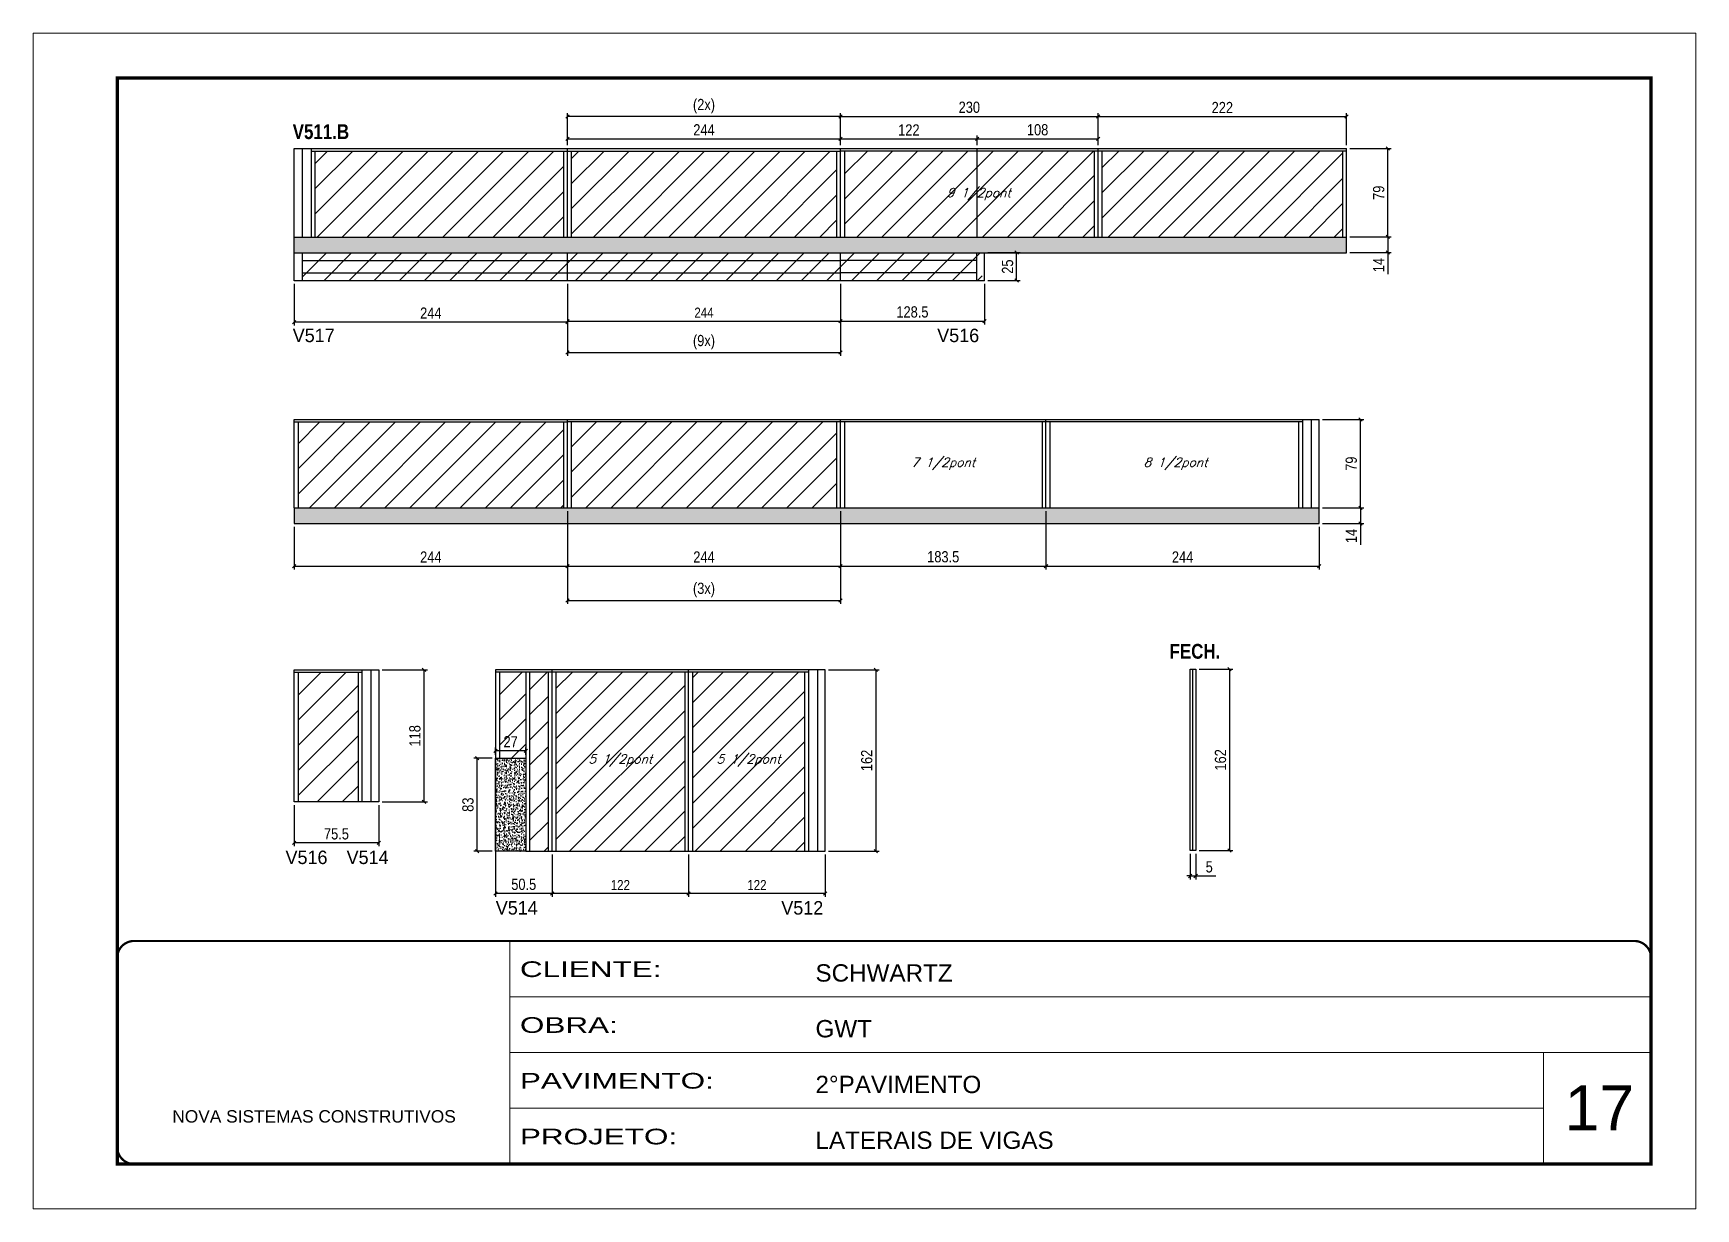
# Model space of a CAD drawing. Extents: x 13154 to 22413, y 1253 to 30260.
# Drawn here: x 13154 to 14639, y 24225 to 25275 of the extents above; entities that cross this region are included whole.
import ezdxf

# ---------------------------------------------------------------- set-up
doc = ezdxf.new("R2010")
doc.units = 0
doc.linetypes.add('CONTINUO', pattern=[0])
doc.linetypes.add('DASHED', pattern=[0.75, 0.5, -0.25])
for name, color, linetype in [('5', 5, 'Continuous'), ('COTA', 241, 'Continuous'), ('NOMENCLATURA', 7, 'Continuous'), ('Painéis', 200, 'Continuous'), ('SARR_2.2x7', 40, 'Continuous'), ('SARR_3.5x7', 81, 'Continuous'), ('SARR_EDITAR', 141, 'Continuous'), ('texto', 7, 'Continuous')]:
    doc.layers.add(name, color=color, linetype=linetype)
for name, color, linetype, lineweight in [('CARIMBO', 255, 'Continuous', 9), ('Folhas', 255, 'Continuous', 9), ('Hachura', 251, 'Continuous', 9), ('SARRAFO DE PRESSAO', 251, 'DASHED', 9)]:
    doc.layers.add(name, color=color, linetype=linetype, lineweight=lineweight)
doc.styles.add('ARIAL', font='arial.ttf')
doc.styles.add('COTA TECNICA', font='techl___.ttf', dxfattribs={"height": 10})
doc.styles.add('COTA TECNICA-50', font='techl___.ttf', dxfattribs={"height": 9})
doc.styles.add('Romans', font='romans.shx')
doc.styles.add('ROMAS860', font='ROMAS860.SHX')
doc.styles.add('TECNICA', font='techb___.ttf', dxfattribs={"height": 10})
doc.styles.add('Tecnologia', font='')
doc.styles.get('Tecnologia').set_extended_font_data('Forgotten Futurist')
doc.dimstyles.new('COTA PAINEL-50', dxfattribs={"dimtxt": 9, "dimasz": 3, "dimexe": 3, "dimexo": 3, "dimgap": 3, "dimtad": 1, "dimdec": 1, "dimzin": 12, "dimdsep": 46, "dimtxsty": 'COTA TECNICA-50', "dimblk1": 'OBLIQUE', "dimblk2": 'OBLIQUE', "dimsah": 1, "dimcen": 0.9, "dimclrd": 4, "dimclre": 4, "dimclrt": 240, "dimadec": 1, "dimazin": 3, "dimtfac": 1, "dimtdec": 1, "dimtmove": 0, "dimatfit": 3, "dimfxl": 1, "dimtolj": 1, "dimtzin": 12, "dimarcsym": 0})
doc.dimstyles.new('PAINEL', dxfattribs={"dimtxt": 10, "dimasz": 3, "dimexe": 3, "dimexo": 3, "dimgap": 3, "dimtad": 1, "dimdec": 1, "dimzin": 12, "dimdsep": 46, "dimtxsty": 'COTA TECNICA', "dimblk1": 'OBLIQUE', "dimblk2": 'OBLIQUE', "dimsah": 1, "dimcen": 0.9, "dimclrd": 4, "dimclre": 4, "dimclrt": 240, "dimadec": 1, "dimazin": 3, "dimtfac": 1, "dimtdec": 1, "dimtmove": 0, "dimatfit": 3, "dimfxl": 1, "dimtolj": 1, "dimtzin": 12, "dimarcsym": 0})
pattern_1 = [(45, (-3344.097, -3445.725), (-11.22532, 11.22532), [])]

msp = doc.modelspace()

# ---------------------------------------------------------------- texts
at = {"layer": '5', "linetype": 'Continuous', "style": 'ROMAS860'}
for s, p in [('V517', (13386.16, 24998.97)), ('V516', (13961.84, 24998.97)), ('V516', (13379.72, 24532.76)), ('V514', (13434.3, 24532.76)), ('V514', (13567.51, 24487.65)), ('V512', (13822.57, 24487.65))]:
    msp.add_text(s, height=12, rotation=359.99996, dxfattribs=at).set_placement(p)
at = {"layer": 'CARIMBO', "style": 'ARIAL'}
msp.add_text('17', height=40, dxfattribs=at).set_placement((14522.24, 24295.02))
at = {"layer": 'NOMENCLATURA', "style": 'TECNICA'}
for s, p in [('V511.B', (13386.12, 25180.37)), ('FECH.', (14169.37, 24716.21))]:
    msp.add_text(s, height=13.2, dxfattribs=at).set_placement(p)
at = {"layer": 'texto', "color": 2, "char_height": 8, "attachment_point": 5, "style": 'Romans'}
for s, insert in [('{\\Q19;\\C256;9 1/2pont}', (13998.99, 25131.25)), ('{\\Q19;\\C256;7 1/2pont}', (13967.24, 24890.38)), ('{\\Q19;\\C256;8 1/2pont}', (14174.74, 24890.38)), ('{\\Q19;\\C256;5 1/2pont}', (13678.79, 24625.33)), ('{\\Q19;\\C256;5 1/2pont}', (13793.29, 24625.33))]:
    msp.add_mtext(s, dxfattribs=dict(at, insert=insert))

# ---------------------------------------------------------------- blocks, each defined once
blk = doc.blocks.new('9999999999')
at = {"color": 30, "linetype": 'CONTINUO'}
for p, q in [((98564.6, 34230.2), (98564.6, 34429.4)), ((98564.6, 34379.6), (99584, 34379.6)), ((98564.6, 34329.8), (99488, 34329.8)), ((99584, 34329.8), (99488, 34329.8)), ((99488, 34329.8), (99488, 34230.2)), ((98564.6, 34280), (99488, 34280))]:
    blk.add_line(p, q, dxfattribs=at)
at = {"color": 30, "linetype": 'CONTINUO', "const_width": 2}
blk.add_lwpolyline([(99584, 34230.2), (99584, 34414.4, 0.414214), (99569, 34429.4), (98229, 34429.4, 0.414214), (98214, 34414.4), (98214, 34245.2, 0.414214), (98229, 34230.2), (99584, 34230.2)], format="xyb", dxfattribs=at)
at = {"layer": 'Folhas'}
blk.add_lwpolyline([(98139, 34190.2), (99624, 34190.2), (99624, 35240.2), (98139, 35240.2)], close=True, dxfattribs=at)
at = {"layer": 'Folhas', "color": 30, "const_width": 3}
blk.add_lwpolyline([(98214, 34230.2), (99584, 34230.2), (99584, 35200.2), (98214, 35200.2)], close=True, dxfattribs=at)
at = {"color": 7, "linetype": 'Continuous', "ltscale": 5, "style": 'ARIAL'}
for s, height, p in [('SCHWARTZ', 15.48, (98837.7, 34393.1)), ('GWT', 15.48, (98837.7, 34343.3)), ('2°PAVIMENTO', 15.483, (98837.7, 34293.5)), ('NOVA SISTEMAS CONSTRUTIVOS', 11.059, (98263.2, 34267.2)), ('LATERAIS DE VIGAS', 15.483, (98837.7, 34243.7))]:
    blk.add_text(s, height=height, dxfattribs=at).set_placement(p)
at = {"layer": 'Folhas', "color": 7, "style": 'Tecnologia', "width": 1.5}
for s, p in [('CLIENTE:', (98573.7, 34397.2)), ('OBRA:', (98573.7, 34347.3)), ('PAVIMENTO:', (98573.7, 34297.5)), ('PROJETO:', (98573.7, 34247.7))]:
    blk.add_text(s, height=14, dxfattribs=at).set_placement(p)
blk = doc.blocks.new('_Oblique')
at = {"color": 0, "linetype": 'ByBlock', "lineweight": -2}
blk.add_line((-0.5, -0.5), (0.5, 0.5), dxfattribs=at)
blk = doc.blocks.new('*D352')
at = {"layer": 'COTA', "color": 4, "linetype": 'ByBlock', "lineweight": -2, "transparency": 16777216}
for p, q in [((13631.5, 25050.9), (13631.5, 25014.8)), ((13875.5, 25050.9), (13875.5, 25014.8)), ((13631.5, 25017.8), (13875.5, 25017.8))]:
    blk.add_line(p, q, dxfattribs=at)
at = {"layer": 'Defpoints', "color": 0, "linetype": 'ByBlock', "transparency": 16777216}
for p in [(13631.5, 25053.9), (13875.5, 25053.9), (13875.5, 25017.8)]:
    blk.add_point(p, dxfattribs=at)
at = {"layer": 'COTA', "color": 4, "linetype": 'ByBlock', "lineweight": -2, "transparency": 16777216, "xscale": 3, "yscale": 3, "zscale": 3, "rotation": 180}
blk.add_blockref('_Oblique', (13631.5, 25017.8), dxfattribs=at)
at = {"layer": 'COTA', "color": 4, "linetype": 'ByBlock', "lineweight": -2, "transparency": 16777216, "xscale": 3, "yscale": 3, "zscale": 3}
blk.add_blockref('_Oblique', (13875.5, 25017.8), dxfattribs=at)
at = {"layer": 'COTA', "color": 240, "linetype": 'ByBlock', "transparency": 16777216, "insert": (13753.5, 25025.3), "char_height": 9, "attachment_point": 5, "style": 'COTA TECNICA-50'}
blk.add_mtext('\\A1;244', dxfattribs=at)
blk = doc.blocks.new('*D353')
at = {"layer": 'COTA', "color": 4, "linetype": 'ByBlock', "lineweight": -2, "transparency": 16777216}
for p, q in [((13387.5, 25050.9), (13387.5, 25013.9)), ((13631.5, 25050.9), (13631.5, 25013.9)), ((13631.5, 25016.9), (13387.5, 25016.9))]:
    blk.add_line(p, q, dxfattribs=at)
at = {"layer": 'Defpoints', "color": 0, "linetype": 'ByBlock', "transparency": 16777216}
for p in [(13387.5, 25053.9), (13631.5, 25053.9), (13387.5, 25016.9)]:
    blk.add_point(p, dxfattribs=at)
at = {"layer": 'COTA', "color": 4, "linetype": 'ByBlock', "lineweight": -2, "transparency": 16777216, "xscale": 3, "yscale": 3, "zscale": 3, "rotation": 180}
blk.add_blockref('_Oblique', (13387.5, 25016.9), dxfattribs=at)
at = {"layer": 'COTA', "color": 4, "linetype": 'ByBlock', "lineweight": -2, "transparency": 16777216, "xscale": 3, "yscale": 3, "zscale": 3}
blk.add_blockref('_Oblique', (13631.5, 25016.9), dxfattribs=at)
at = {"layer": 'COTA', "color": 240, "linetype": 'ByBlock', "transparency": 16777216, "insert": (13509.5, 25024.9), "char_height": 10, "attachment_point": 5, "style": 'COTA TECNICA'}
blk.add_mtext('\\A1;244', dxfattribs=at)
blk = doc.blocks.new('*D354')
at = {"layer": 'COTA', "color": 4, "linetype": 'ByBlock', "lineweight": -2, "transparency": 16777216}
for p, q in [((13875.5, 25050.9), (13875.5, 25014.8)), ((14004, 25050.9), (14004, 25014.8)), ((13875.5, 25017.8), (14004, 25017.8))]:
    blk.add_line(p, q, dxfattribs=at)
at = {"layer": 'Defpoints', "color": 0, "linetype": 'ByBlock', "transparency": 16777216}
for p in [(13875.5, 25053.9), (14004, 25053.9), (14004, 25017.8)]:
    blk.add_point(p, dxfattribs=at)
at = {"layer": 'COTA', "color": 4, "linetype": 'ByBlock', "lineweight": -2, "transparency": 16777216, "xscale": 3, "yscale": 3, "zscale": 3, "rotation": 180}
blk.add_blockref('_Oblique', (13875.5, 25017.8), dxfattribs=at)
at = {"layer": 'COTA', "color": 4, "linetype": 'ByBlock', "lineweight": -2, "transparency": 16777216, "xscale": 3, "yscale": 3, "zscale": 3}
blk.add_blockref('_Oblique', (14004, 25017.8), dxfattribs=at)
at = {"layer": 'COTA', "color": 240, "linetype": 'ByBlock', "transparency": 16777216, "insert": (13939.7, 25025.9), "char_height": 10, "attachment_point": 5, "style": 'COTA TECNICA'}
blk.add_mtext('\\A1;128.5', dxfattribs=at)
blk = doc.blocks.new('*D358')
at = {"layer": 'COTA', "color": 4, "lineweight": -2, "transparency": 16777216}
for p, q in [((13631.5, 25050.9), (13631.5, 24986.7)), ((13875.5, 25050.9), (13875.5, 24986.7)), ((13631.5, 24989.7), (13875.5, 24989.7))]:
    blk.add_line(p, q, dxfattribs=at)
at = {"layer": 'Defpoints', "color": 0, "transparency": 16777216}
for p in [(13631.5, 25053.9), (13875.5, 25053.9), (13875.5, 24989.7)]:
    blk.add_point(p, dxfattribs=at)
at = {"layer": 'COTA', "color": 4, "lineweight": -2, "transparency": 16777216, "xscale": 3, "yscale": 3, "zscale": 3, "rotation": 180}
blk.add_blockref('_Oblique', (13631.5, 24989.7), dxfattribs=at)
at = {"layer": 'COTA', "color": 4, "lineweight": -2, "transparency": 16777216, "xscale": 3, "yscale": 3, "zscale": 3}
blk.add_blockref('_Oblique', (13875.5, 24989.7), dxfattribs=at)
at = {"layer": 'COTA', "color": 240, "transparency": 16777216, "insert": (13753.5, 24998.9), "char_height": 10, "attachment_point": 5, "style": 'COTA TECNICA'}
blk.add_mtext('\\A1;(9x)', dxfattribs=at)
blk = doc.blocks.new('*D359')
at = {"layer": 'COTA', "color": 4, "lineweight": -2, "transparency": 16777216}
for p, q in [((13875.5, 25174.9), (13875.5, 25203.5)), ((13875.5, 25200.5), (14105.5, 25200.5)), ((14105.5, 25174.9), (14105.5, 25203.5))]:
    blk.add_line(p, q, dxfattribs=at)
at = {"layer": 'Defpoints', "color": 0, "transparency": 16777216}
for p in [(14105.5, 25200.5), (13875.5, 25171.9), (14105.5, 25171.9)]:
    blk.add_point(p, dxfattribs=at)
at = {"layer": 'COTA', "color": 4, "lineweight": -2, "transparency": 16777216, "xscale": 3, "yscale": 3, "zscale": 3, "rotation": 180}
blk.add_blockref('_Oblique', (13875.5, 25200.5), dxfattribs=at)
at = {"layer": 'COTA', "color": 4, "lineweight": -2, "transparency": 16777216, "xscale": 3, "yscale": 3, "zscale": 3}
blk.add_blockref('_Oblique', (14105.5, 25200.5), dxfattribs=at)
at = {"layer": 'COTA', "color": 240, "transparency": 16777216, "insert": (13990.5, 25208.7), "char_height": 10, "attachment_point": 5, "style": 'COTA TECNICA'}
blk.add_mtext('\\A1;230', dxfattribs=at)
blk = doc.blocks.new('*D360')
at = {"layer": 'COTA', "color": 4, "lineweight": -2, "transparency": 16777216}
for p, q in [((14105.5, 25174.9), (14105.5, 25203.5)), ((14105.5, 25200.5), (14327.5, 25200.5)), ((14327.5, 25174.9), (14327.5, 25203.5))]:
    blk.add_line(p, q, dxfattribs=at)
at = {"layer": 'Defpoints', "color": 0, "transparency": 16777216}
for p in [(14327.5, 25200.5), (14105.5, 25171.9), (14327.5, 25171.9)]:
    blk.add_point(p, dxfattribs=at)
at = {"layer": 'COTA', "color": 4, "lineweight": -2, "transparency": 16777216, "xscale": 3, "yscale": 3, "zscale": 3, "rotation": 180}
blk.add_blockref('_Oblique', (14105.5, 25200.5), dxfattribs=at)
at = {"layer": 'COTA', "color": 4, "lineweight": -2, "transparency": 16777216, "xscale": 3, "yscale": 3, "zscale": 3}
blk.add_blockref('_Oblique', (14327.5, 25200.5), dxfattribs=at)
at = {"layer": 'COTA', "color": 240, "transparency": 16777216, "insert": (14216.5, 25208.5), "char_height": 10, "attachment_point": 5, "style": 'COTA TECNICA'}
blk.add_mtext('\\A1;222', dxfattribs=at)
blk = doc.blocks.new('*D361')
at = {"layer": 'COTA', "color": 4, "lineweight": -2, "transparency": 16777216}
for p, q in [((13875.5, 25174.9), (13875.5, 25183.5)), ((13875.5, 25180.5), (13997.5, 25180.5)), ((13997.5, 25174.9), (13997.5, 25183.5))]:
    blk.add_line(p, q, dxfattribs=at)
at = {"layer": 'Defpoints', "color": 0, "transparency": 16777216}
for p in [(13875.5, 25171.9), (13997.5, 25180.5), (13997.5, 25171.9)]:
    blk.add_point(p, dxfattribs=at)
at = {"layer": 'COTA', "color": 4, "lineweight": -2, "transparency": 16777216, "xscale": 3, "yscale": 3, "zscale": 3, "rotation": 180}
blk.add_blockref('_Oblique', (13875.5, 25180.5), dxfattribs=at)
at = {"layer": 'COTA', "color": 4, "lineweight": -2, "transparency": 16777216, "xscale": 3, "yscale": 3, "zscale": 3}
blk.add_blockref('_Oblique', (13997.5, 25180.5), dxfattribs=at)
at = {"layer": 'COTA', "color": 240, "transparency": 16777216, "insert": (13936.5, 25188.5), "char_height": 10, "attachment_point": 5, "style": 'COTA TECNICA'}
blk.add_mtext('\\A1;122', dxfattribs=at)
blk = doc.blocks.new('*D362')
at = {"layer": 'COTA', "color": 4, "lineweight": -2, "transparency": 16777216}
for p, q in [((13997.5, 25174.9), (13997.5, 25183.5)), ((13997.5, 25180.5), (14105.5, 25180.5)), ((14105.5, 25174.9), (14105.5, 25183.5))]:
    blk.add_line(p, q, dxfattribs=at)
at = {"layer": 'Defpoints', "color": 0, "transparency": 16777216}
for p in [(13997.5, 25171.9), (14105.5, 25180.5), (14105.5, 25171.9)]:
    blk.add_point(p, dxfattribs=at)
at = {"layer": 'COTA', "color": 4, "lineweight": -2, "transparency": 16777216, "xscale": 3, "yscale": 3, "zscale": 3, "rotation": 180}
blk.add_blockref('_Oblique', (13997.5, 25180.5), dxfattribs=at)
at = {"layer": 'COTA', "color": 4, "lineweight": -2, "transparency": 16777216, "xscale": 3, "yscale": 3, "zscale": 3}
blk.add_blockref('_Oblique', (14105.5, 25180.5), dxfattribs=at)
at = {"layer": 'COTA', "color": 240, "transparency": 16777216, "insert": (14051.5, 25188.6), "char_height": 10, "attachment_point": 5, "style": 'COTA TECNICA'}
blk.add_mtext('\\A1;108', dxfattribs=at)
blk = doc.blocks.new('*D363')
at = {"layer": 'COTA', "color": 4, "lineweight": -2, "transparency": 16777216}
for p, q in [((14007, 25078.9), (14035.8, 25078.9)), ((14032.8, 25053.9), (14032.8, 25078.9)), ((14007, 25053.9), (14035.8, 25053.9))]:
    blk.add_line(p, q, dxfattribs=at)
at = {"layer": 'Defpoints', "color": 0, "transparency": 16777216}
for p in [(14004, 25078.9), (14032.8, 25078.9), (14004, 25053.9)]:
    blk.add_point(p, dxfattribs=at)
at = {"layer": 'COTA', "color": 4, "lineweight": -2, "transparency": 16777216, "xscale": 3, "yscale": 3, "zscale": 3}
for p, rotation in [((14032.8, 25078.9), 90), ((14032.8, 25053.9), 270)]:
    blk.add_blockref('_Oblique', p, dxfattribs=dict(at, rotation=rotation))
at = {"layer": 'COTA', "color": 240, "transparency": 16777216, "insert": (14024.7, 25066.4), "char_height": 10, "attachment_point": 5, "rotation": 90, "style": 'COTA TECNICA'}
blk.add_mtext('\\A1;25', dxfattribs=at)
blk = doc.blocks.new('*D364')
at = {"layer": 'COTA', "color": 4, "lineweight": -2, "transparency": 16777216}
for p, q in [((14330.5, 25092.9), (14367.3, 25092.9)), ((14364.3, 25092.9), (14364.3, 25078.9)), ((14330.5, 25078.9), (14367.3, 25078.9)), ((14364.3, 25078.9), (14364.3, 25059.7))]:
    blk.add_line(p, q, dxfattribs=at)
at = {"layer": 'Defpoints', "color": 0, "transparency": 16777216}
for p in [(14327.5, 25092.9), (14327.5, 25078.9), (14364.3, 25078.9)]:
    blk.add_point(p, dxfattribs=at)
at = {"layer": 'COTA', "color": 4, "lineweight": -2, "transparency": 16777216, "xscale": 3, "yscale": 3, "zscale": 3}
for p, rotation in [((14364.3, 25092.9), 90), ((14364.3, 25078.9), 270)]:
    blk.add_blockref('_Oblique', p, dxfattribs=dict(at, rotation=rotation))
at = {"layer": 'COTA', "color": 240, "transparency": 16777216, "insert": (14356.2, 25067.8), "char_height": 10, "attachment_point": 5, "rotation": 90, "style": 'COTA TECNICA'}
blk.add_mtext('\\A1;14', dxfattribs=at)
blk = doc.blocks.new('*D365')
at = {"layer": 'COTA', "color": 4, "lineweight": -2, "transparency": 16777216}
for p, q in [((14330.5, 25171.9), (14367.3, 25171.9)), ((14364.3, 25092.9), (14364.3, 25171.9)), ((14330.5, 25092.9), (14367.3, 25092.9))]:
    blk.add_line(p, q, dxfattribs=at)
at = {"layer": 'Defpoints', "color": 0, "transparency": 16777216}
for p in [(14327.5, 25171.9), (14364.3, 25171.9), (14327.5, 25092.9)]:
    blk.add_point(p, dxfattribs=at)
at = {"layer": 'COTA', "color": 4, "lineweight": -2, "transparency": 16777216, "xscale": 3, "yscale": 3, "zscale": 3}
for p, rotation in [((14364.3, 25171.9), 90), ((14364.3, 25092.9), 270)]:
    blk.add_blockref('_Oblique', p, dxfattribs=dict(at, rotation=rotation))
at = {"layer": 'COTA', "color": 240, "transparency": 16777216, "insert": (14356.2, 25132.4), "char_height": 10, "attachment_point": 5, "rotation": 90, "style": 'COTA TECNICA'}
blk.add_mtext('\\A1;79', dxfattribs=at)
blk = doc.blocks.new('*D366')
at = {"layer": 'COTA', "color": 4, "lineweight": -2, "transparency": 16777216}
for p, q in [((13631.5, 25174.9), (13631.5, 25183.5)), ((13631.5, 25180.5), (13875.5, 25180.5)), ((13875.5, 25174.9), (13875.5, 25183.5))]:
    blk.add_line(p, q, dxfattribs=at)
at = {"layer": 'Defpoints', "color": 0, "transparency": 16777216}
for p in [(13631.5, 25171.9), (13875.5, 25180.5), (13875.5, 25171.9)]:
    blk.add_point(p, dxfattribs=at)
at = {"layer": 'COTA', "color": 4, "lineweight": -2, "transparency": 16777216, "xscale": 3, "yscale": 3, "zscale": 3, "rotation": 180}
blk.add_blockref('_Oblique', (13631.5, 25180.5), dxfattribs=at)
at = {"layer": 'COTA', "color": 4, "lineweight": -2, "transparency": 16777216, "xscale": 3, "yscale": 3, "zscale": 3}
blk.add_blockref('_Oblique', (13875.5, 25180.5), dxfattribs=at)
at = {"layer": 'COTA', "color": 240, "transparency": 16777216, "insert": (13753.5, 25188.6), "char_height": 10, "attachment_point": 5, "style": 'COTA TECNICA'}
blk.add_mtext('\\A1;244', dxfattribs=at)
blk = doc.blocks.new('*D367')
at = {"layer": 'COTA', "color": 4, "lineweight": -2, "transparency": 16777216}
for p, q in [((13631.5, 25174.9), (13631.5, 25203.5)), ((13875.5, 25200.5), (13631.5, 25200.5)), ((13875.5, 25174.9), (13875.5, 25203.5))]:
    blk.add_line(p, q, dxfattribs=at)
at = {"layer": 'Defpoints', "color": 0, "transparency": 16777216}
for p in [(13631.5, 25200.5), (13631.5, 25171.9), (13875.5, 25171.9)]:
    blk.add_point(p, dxfattribs=at)
at = {"layer": 'COTA', "color": 4, "lineweight": -2, "transparency": 16777216, "xscale": 3, "yscale": 3, "zscale": 3, "rotation": 180}
blk.add_blockref('_Oblique', (13631.5, 25200.5), dxfattribs=at)
at = {"layer": 'COTA', "color": 4, "lineweight": -2, "transparency": 16777216, "xscale": 3, "yscale": 3, "zscale": 3}
blk.add_blockref('_Oblique', (13875.5, 25200.5), dxfattribs=at)
at = {"layer": 'COTA', "color": 240, "transparency": 16777216, "insert": (13753.5, 25209.7), "char_height": 10, "attachment_point": 5, "style": 'COTA TECNICA'}
blk.add_mtext('\\A1;(2x)', dxfattribs=at)
blk = doc.blocks.new('*D368')
at = {"layer": 'COTA', "color": 4, "lineweight": -2, "transparency": 16777216}
for p, q in [((14306, 24929.9), (14342.8, 24929.9)), ((14339.8, 24850.9), (14339.8, 24929.9)), ((14306, 24850.9), (14342.8, 24850.9))]:
    blk.add_line(p, q, dxfattribs=at)
at = {"layer": 'Defpoints', "color": 0, "transparency": 16777216}
for p in [(14303, 24929.9), (14339.8, 24929.9), (14303, 24850.9)]:
    blk.add_point(p, dxfattribs=at)
at = {"layer": 'COTA', "color": 4, "lineweight": -2, "transparency": 16777216, "xscale": 3, "yscale": 3, "zscale": 3}
for p, rotation in [((14339.8, 24929.9), 90), ((14339.8, 24850.9), 270)]:
    blk.add_blockref('_Oblique', p, dxfattribs=dict(at, rotation=rotation))
at = {"layer": 'COTA', "color": 240, "transparency": 16777216, "insert": (14331.7, 24890.4), "char_height": 10, "attachment_point": 5, "rotation": 90, "style": 'COTA TECNICA'}
blk.add_mtext('\\A1;79', dxfattribs=at)
blk = doc.blocks.new('*D369')
at = {"layer": 'COTA', "color": 4, "lineweight": -2, "transparency": 16777216}
for p, q in [((14306, 24850.9), (14342.8, 24850.9)), ((14339.8, 24850.9), (14339.8, 24836.9)), ((14306, 24836.9), (14342.8, 24836.9)), ((14339.8, 24836.9), (14339.8, 24817.8))]:
    blk.add_line(p, q, dxfattribs=at)
at = {"layer": 'Defpoints', "color": 0, "transparency": 16777216}
for p in [(14303, 24850.9), (14303, 24836.9), (14339.8, 24836.9)]:
    blk.add_point(p, dxfattribs=at)
at = {"layer": 'COTA', "color": 4, "lineweight": -2, "transparency": 16777216, "xscale": 3, "yscale": 3, "zscale": 3}
for p, rotation in [((14339.8, 24850.9), 90), ((14339.8, 24836.9), 270)]:
    blk.add_blockref('_Oblique', p, dxfattribs=dict(at, rotation=rotation))
at = {"layer": 'COTA', "color": 240, "transparency": 16777216, "insert": (14331.7, 24825.8), "char_height": 10, "attachment_point": 5, "rotation": 90, "style": 'COTA TECNICA'}
blk.add_mtext('\\A1;14', dxfattribs=at)
blk = doc.blocks.new('*D355')
at = {"layer": 'COTA', "color": 4, "lineweight": -2, "transparency": 16777216}
for p, q in [((13631.5, 24847.9), (13631.5, 24795.9)), ((13387.5, 24833.9), (13387.5, 24795.9)), ((13387.5, 24798.9), (13631.5, 24798.9))]:
    blk.add_line(p, q, dxfattribs=at)
at = {"layer": 'Defpoints', "color": 0, "transparency": 16777216}
for p in [(13631.5, 24850.9), (13387.5, 24836.9), (13631.5, 24798.9)]:
    blk.add_point(p, dxfattribs=at)
at = {"layer": 'COTA', "color": 4, "lineweight": -2, "transparency": 16777216, "xscale": 3, "yscale": 3, "zscale": 3, "rotation": 180}
blk.add_blockref('_Oblique', (13387.5, 24798.9), dxfattribs=at)
at = {"layer": 'COTA', "color": 4, "lineweight": -2, "transparency": 16777216, "xscale": 3, "yscale": 3, "zscale": 3}
blk.add_blockref('_Oblique', (13631.5, 24798.9), dxfattribs=at)
at = {"layer": 'COTA', "color": 240, "transparency": 16777216, "insert": (13509.5, 24807), "char_height": 10, "attachment_point": 5, "style": 'COTA TECNICA'}
blk.add_mtext('\\A1;244', dxfattribs=at)
blk = doc.blocks.new('*D356')
at = {"layer": 'COTA', "color": 4, "lineweight": -2, "transparency": 16777216}
for p, q in [((13631.5, 24847.9), (13631.5, 24795.9)), ((13875.5, 24847.9), (13875.5, 24795.9)), ((13631.5, 24798.9), (13875.5, 24798.9))]:
    blk.add_line(p, q, dxfattribs=at)
at = {"layer": 'Defpoints', "color": 0, "transparency": 16777216}
for p in [(13631.5, 24850.9), (13875.5, 24850.9), (13875.5, 24798.9)]:
    blk.add_point(p, dxfattribs=at)
at = {"layer": 'COTA', "color": 4, "lineweight": -2, "transparency": 16777216, "xscale": 3, "yscale": 3, "zscale": 3, "rotation": 180}
blk.add_blockref('_Oblique', (13631.5, 24798.9), dxfattribs=at)
at = {"layer": 'COTA', "color": 4, "lineweight": -2, "transparency": 16777216, "xscale": 3, "yscale": 3, "zscale": 3}
blk.add_blockref('_Oblique', (13875.5, 24798.9), dxfattribs=at)
at = {"layer": 'COTA', "color": 240, "transparency": 16777216, "insert": (13753.5, 24807), "char_height": 10, "attachment_point": 5, "style": 'COTA TECNICA'}
blk.add_mtext('\\A1;244', dxfattribs=at)
blk = doc.blocks.new('*D357')
at = {"layer": 'COTA', "color": 4, "lineweight": -2, "transparency": 16777216}
for p, q in [((13875.5, 24847.9), (13875.5, 24795.9)), ((14059, 24847.9), (14059, 24795.9)), ((13875.5, 24798.9), (14059, 24798.9))]:
    blk.add_line(p, q, dxfattribs=at)
at = {"layer": 'Defpoints', "color": 0, "transparency": 16777216}
for p in [(13875.5, 24850.9), (14059, 24850.9), (14059, 24798.9)]:
    blk.add_point(p, dxfattribs=at)
at = {"layer": 'COTA', "color": 4, "lineweight": -2, "transparency": 16777216, "xscale": 3, "yscale": 3, "zscale": 3, "rotation": 180}
blk.add_blockref('_Oblique', (13875.5, 24798.9), dxfattribs=at)
at = {"layer": 'COTA', "color": 4, "lineweight": -2, "transparency": 16777216, "xscale": 3, "yscale": 3, "zscale": 3}
blk.add_blockref('_Oblique', (14059, 24798.9), dxfattribs=at)
at = {"layer": 'COTA', "color": 240, "transparency": 16777216, "insert": (13967.2, 24807.2), "char_height": 10, "attachment_point": 5, "style": 'COTA TECNICA'}
blk.add_mtext('\\A1;183.5', dxfattribs=at)
blk = doc.blocks.new('*D370')
at = {"layer": 'COTA', "color": 4, "lineweight": -2, "transparency": 16777216}
for p, q in [((13631.5, 24847.9), (13631.5, 24765.3)), ((13875.5, 24847.9), (13875.5, 24765.3)), ((13631.5, 24768.3), (13875.5, 24768.3))]:
    blk.add_line(p, q, dxfattribs=at)
at = {"layer": 'Defpoints', "color": 0, "transparency": 16777216}
for p in [(13631.5, 24850.9), (13875.5, 24850.9), (13875.5, 24768.3)]:
    blk.add_point(p, dxfattribs=at)
at = {"layer": 'COTA', "color": 4, "lineweight": -2, "transparency": 16777216, "xscale": 3, "yscale": 3, "zscale": 3, "rotation": 180}
blk.add_blockref('_Oblique', (13631.5, 24768.3), dxfattribs=at)
at = {"layer": 'COTA', "color": 4, "lineweight": -2, "transparency": 16777216, "xscale": 3, "yscale": 3, "zscale": 3}
blk.add_blockref('_Oblique', (13875.5, 24768.3), dxfattribs=at)
at = {"layer": 'COTA', "color": 240, "transparency": 16777216, "insert": (13753.5, 24777.6), "char_height": 10, "attachment_point": 5, "style": 'COTA TECNICA'}
blk.add_mtext('\\A1;(3x)', dxfattribs=at)
blk = doc.blocks.new('*D371')
at = {"layer": 'COTA', "color": 4, "lineweight": -2, "transparency": 16777216}
for p, q in [((14059, 24847.9), (14059, 24795.9)), ((14303, 24833.9), (14303, 24795.9)), ((14059, 24798.9), (14303, 24798.9))]:
    blk.add_line(p, q, dxfattribs=at)
at = {"layer": 'Defpoints', "color": 0, "transparency": 16777216}
for p in [(14059, 24850.9), (14303, 24836.9), (14303, 24798.9)]:
    blk.add_point(p, dxfattribs=at)
at = {"layer": 'COTA', "color": 4, "lineweight": -2, "transparency": 16777216, "xscale": 3, "yscale": 3, "zscale": 3, "rotation": 180}
blk.add_blockref('_Oblique', (14059, 24798.9), dxfattribs=at)
at = {"layer": 'COTA', "color": 4, "lineweight": -2, "transparency": 16777216, "xscale": 3, "yscale": 3, "zscale": 3}
blk.add_blockref('_Oblique', (14303, 24798.9), dxfattribs=at)
at = {"layer": 'COTA', "color": 240, "transparency": 16777216, "insert": (14181, 24807), "char_height": 10, "attachment_point": 5, "style": 'COTA TECNICA'}
blk.add_mtext('\\A1;244', dxfattribs=at)
blk = doc.blocks.new('*D373')
at = {"layer": 'COTA', "color": 4, "lineweight": -2, "transparency": 16777216}
for p, q in [((13387.5, 24585.3), (13387.5, 24548.6)), ((13463, 24585.3), (13463, 24548.6)), ((13463, 24551.6), (13387.5, 24551.6))]:
    blk.add_line(p, q, dxfattribs=at)
at = {"layer": 'Defpoints', "color": 0, "transparency": 16777216}
for p in [(13387.5, 24588.3), (13463, 24588.3), (13387.5, 24551.6)]:
    blk.add_point(p, dxfattribs=at)
at = {"layer": 'COTA', "color": 4, "lineweight": -2, "transparency": 16777216, "xscale": 3, "yscale": 3, "zscale": 3, "rotation": 180}
blk.add_blockref('_Oblique', (13387.5, 24551.6), dxfattribs=at)
at = {"layer": 'COTA', "color": 4, "lineweight": -2, "transparency": 16777216, "xscale": 3, "yscale": 3, "zscale": 3}
blk.add_blockref('_Oblique', (13463, 24551.6), dxfattribs=at)
at = {"layer": 'COTA', "color": 240, "transparency": 16777216, "insert": (13425.2, 24559.7), "char_height": 10, "attachment_point": 5, "style": 'COTA TECNICA'}
blk.add_mtext('\\A1;75.5', dxfattribs=at)
blk = doc.blocks.new('*D372')
at = {"layer": 'COTA', "color": 4, "lineweight": -2, "transparency": 16777216}
for p, q in [((13466, 24706.3), (13506.4, 24706.3)), ((13503.4, 24706.3), (13503.4, 24588.3)), ((13466, 24588.3), (13506.4, 24588.3))]:
    blk.add_line(p, q, dxfattribs=at)
at = {"layer": 'Defpoints', "color": 0, "transparency": 16777216}
for p in [(13463, 24706.3), (13463, 24588.3), (13503.4, 24588.3)]:
    blk.add_point(p, dxfattribs=at)
at = {"layer": 'COTA', "color": 4, "lineweight": -2, "transparency": 16777216, "xscale": 3, "yscale": 3, "zscale": 3}
for p, rotation in [((13503.4, 24706.3), 90), ((13503.4, 24588.3), 270)]:
    blk.add_blockref('_Oblique', p, dxfattribs=dict(at, rotation=rotation))
at = {"layer": 'COTA', "color": 240, "transparency": 16777216, "insert": (13495.3, 24647.3), "char_height": 10, "attachment_point": 5, "rotation": 90, "style": 'COTA TECNICA'}
blk.add_mtext('\\A1;118', dxfattribs=at)
blk = doc.blocks.new('*D374')
at = {"layer": 'COTA', "color": 4, "linetype": 'ByBlock', "lineweight": -2, "transparency": 16777216}
for p, q in [((13739.8, 24541.3), (13739.8, 24503.5)), ((13861.8, 24541.3), (13861.8, 24503.5)), ((13861.8, 24506.5), (13739.8, 24506.5))]:
    blk.add_line(p, q, dxfattribs=at)
at = {"layer": 'Defpoints', "color": 0, "linetype": 'ByBlock', "transparency": 16777216}
for p in [(13739.8, 24544.3), (13861.8, 24544.3), (13739.8, 24506.5)]:
    blk.add_point(p, dxfattribs=at)
at = {"layer": 'COTA', "color": 4, "linetype": 'ByBlock', "lineweight": -2, "transparency": 16777216, "xscale": 3, "yscale": 3, "zscale": 3, "rotation": 180}
blk.add_blockref('_Oblique', (13739.8, 24506.5), dxfattribs=at)
at = {"layer": 'COTA', "color": 4, "linetype": 'ByBlock', "lineweight": -2, "transparency": 16777216, "xscale": 3, "yscale": 3, "zscale": 3}
blk.add_blockref('_Oblique', (13861.8, 24506.5), dxfattribs=at)
at = {"layer": 'COTA', "color": 240, "linetype": 'ByBlock', "transparency": 16777216, "insert": (13800.8, 24514), "char_height": 9, "attachment_point": 5, "style": 'COTA TECNICA-50'}
blk.add_mtext('\\A1;122', dxfattribs=at)
blk = doc.blocks.new('*D375')
at = {"layer": 'COTA', "color": 4, "linetype": 'ByBlock', "lineweight": -2, "transparency": 16777216}
for p, q in [((13617.8, 24541.3), (13617.8, 24503.5)), ((13739.8, 24541.3), (13739.8, 24503.5)), ((13739.8, 24506.5), (13617.8, 24506.5))]:
    blk.add_line(p, q, dxfattribs=at)
at = {"layer": 'Defpoints', "color": 0, "linetype": 'ByBlock', "transparency": 16777216}
for p in [(13617.8, 24544.3), (13739.8, 24544.3), (13617.8, 24506.5)]:
    blk.add_point(p, dxfattribs=at)
at = {"layer": 'COTA', "color": 4, "linetype": 'ByBlock', "lineweight": -2, "transparency": 16777216, "xscale": 3, "yscale": 3, "zscale": 3, "rotation": 180}
blk.add_blockref('_Oblique', (13617.8, 24506.5), dxfattribs=at)
at = {"layer": 'COTA', "color": 4, "linetype": 'ByBlock', "lineweight": -2, "transparency": 16777216, "xscale": 3, "yscale": 3, "zscale": 3}
blk.add_blockref('_Oblique', (13739.8, 24506.5), dxfattribs=at)
at = {"layer": 'COTA', "color": 240, "linetype": 'ByBlock', "transparency": 16777216, "insert": (13678.8, 24514), "char_height": 9, "attachment_point": 5, "style": 'COTA TECNICA-50'}
blk.add_mtext('\\A1;122', dxfattribs=at)
blk = doc.blocks.new('*D376')
at = {"layer": 'COTA', "color": 4, "lineweight": -2, "transparency": 16777216}
for p, q in [((13567.3, 24624.3), (13567.3, 24503.5)), ((13617.8, 24541.3), (13617.8, 24503.5)), ((13617.8, 24506.5), (13567.3, 24506.5))]:
    blk.add_line(p, q, dxfattribs=at)
at = {"layer": 'Defpoints', "color": 0, "transparency": 16777216}
for p in [(13567.3, 24627.3), (13617.8, 24544.3), (13567.3, 24506.5)]:
    blk.add_point(p, dxfattribs=at)
at = {"layer": 'COTA', "color": 4, "lineweight": -2, "transparency": 16777216, "xscale": 3, "yscale": 3, "zscale": 3, "rotation": 180}
blk.add_blockref('_Oblique', (13567.3, 24506.5), dxfattribs=at)
at = {"layer": 'COTA', "color": 4, "lineweight": -2, "transparency": 16777216, "xscale": 3, "yscale": 3, "zscale": 3}
blk.add_blockref('_Oblique', (13617.8, 24506.5), dxfattribs=at)
at = {"layer": 'COTA', "color": 240, "transparency": 16777216, "insert": (13592.5, 24514.6), "char_height": 10, "attachment_point": 5, "style": 'COTA TECNICA'}
blk.add_mtext('\\A1;50.5', dxfattribs=at)
blk = doc.blocks.new('*D377')
at = {"layer": 'COTA', "color": 4, "lineweight": -2, "transparency": 16777216}
for p, q in [((13564.3, 24627.3), (13547.9, 24627.3)), ((13550.9, 24544.3), (13550.9, 24627.3)), ((13564.3, 24544.3), (13547.9, 24544.3))]:
    blk.add_line(p, q, dxfattribs=at)
at = {"layer": 'Defpoints', "color": 0, "transparency": 16777216}
for p in [(13550.9, 24627.3), (13567.3, 24627.3), (13567.3, 24544.3)]:
    blk.add_point(p, dxfattribs=at)
at = {"layer": 'COTA', "color": 4, "lineweight": -2, "transparency": 16777216, "xscale": 3, "yscale": 3, "zscale": 3}
for p, rotation in [((13550.9, 24627.3), 90), ((13550.9, 24544.3), 270)]:
    blk.add_blockref('_Oblique', p, dxfattribs=dict(at, rotation=rotation))
at = {"layer": 'COTA', "color": 240, "transparency": 16777216, "insert": (13542.7, 24585.8), "char_height": 10, "attachment_point": 5, "rotation": 90, "style": 'COTA TECNICA'}
blk.add_mtext('\\A1;83', dxfattribs=at)
blk = doc.blocks.new('*D378')
at = {"layer": 'COTA', "color": 4, "lineweight": -2, "transparency": 16777216}
for p, q in [((13864.8, 24706.3), (13910, 24706.3)), ((13907, 24706.3), (13907, 24544.3)), ((13864.8, 24544.3), (13910, 24544.3))]:
    blk.add_line(p, q, dxfattribs=at)
at = {"layer": 'Defpoints', "color": 0, "transparency": 16777216}
for p in [(13861.8, 24706.3), (13861.8, 24544.3), (13907, 24544.3)]:
    blk.add_point(p, dxfattribs=at)
at = {"layer": 'COTA', "color": 4, "lineweight": -2, "transparency": 16777216, "xscale": 3, "yscale": 3, "zscale": 3}
for p, rotation in [((13907, 24706.3), 90), ((13907, 24544.3), 270)]:
    blk.add_blockref('_Oblique', p, dxfattribs=dict(at, rotation=rotation))
at = {"layer": 'COTA', "color": 240, "transparency": 16777216, "insert": (13898.9, 24625.3), "char_height": 10, "attachment_point": 5, "rotation": 90, "style": 'COTA TECNICA'}
blk.add_mtext('\\A1;162', dxfattribs=at)
blk = doc.blocks.new('*D379')
at = {"layer": 'COTA', "color": 4, "lineweight": -2, "transparency": 16777216}
for p, q in [((13567.3, 24630.3), (13567.3, 24636.9)), ((13594.3, 24630.3), (13594.3, 24636.9)), ((13594.3, 24633.9), (13567.3, 24633.9))]:
    blk.add_line(p, q, dxfattribs=at)
at = {"layer": 'Defpoints', "color": 0, "transparency": 16777216}
for p in [(13567.3, 24633.9), (13567.3, 24627.3), (13594.3, 24627.3)]:
    blk.add_point(p, dxfattribs=at)
at = {"layer": 'COTA', "color": 4, "lineweight": -2, "transparency": 16777216, "xscale": 3, "yscale": 3, "zscale": 3, "rotation": 180}
blk.add_blockref('_Oblique', (13567.3, 24633.9), dxfattribs=at)
at = {"layer": 'COTA', "color": 4, "lineweight": -2, "transparency": 16777216, "xscale": 3, "yscale": 3, "zscale": 3}
blk.add_blockref('_Oblique', (13594.3, 24633.9), dxfattribs=at)
at = {"layer": 'COTA', "color": 240, "transparency": 16777216, "insert": (13580.8, 24642), "char_height": 10, "attachment_point": 5, "style": 'COTA TECNICA'}
blk.add_mtext('\\A1;27', dxfattribs=at)
blk = doc.blocks.new('*D380')
at = {"layer": 'COTA', "color": 4, "lineweight": -2, "transparency": 16777216}
for p, q in [((14195.7, 24706.8), (14226, 24706.8)), ((14223, 24706.8), (14223, 24544.8)), ((14195.7, 24544.8), (14226, 24544.8))]:
    blk.add_line(p, q, dxfattribs=at)
at = {"layer": 'Defpoints', "color": 0, "transparency": 16777216}
for p in [(14192.7, 24706.8), (14192.7, 24544.8), (14223, 24544.8)]:
    blk.add_point(p, dxfattribs=at)
at = {"layer": 'COTA', "color": 4, "lineweight": -2, "transparency": 16777216, "xscale": 3, "yscale": 3, "zscale": 3}
for p, rotation in [((14223, 24706.8), 90), ((14223, 24544.8), 270)]:
    blk.add_blockref('_Oblique', p, dxfattribs=dict(at, rotation=rotation))
at = {"layer": 'COTA', "color": 240, "transparency": 16777216, "insert": (14214.9, 24625.8), "char_height": 10, "attachment_point": 5, "rotation": 90, "style": 'COTA TECNICA'}
blk.add_mtext('\\A1;162', dxfattribs=at)
blk = doc.blocks.new('*D381')
at = {"layer": 'COTA', "color": 4, "lineweight": -2, "transparency": 16777216}
for p, q in [((14187.7, 24541.8), (14187.7, 24519.1)), ((14192.7, 24541.8), (14192.7, 24519.1)), ((14187.7, 24522.1), (14184.7, 24522.1)), ((14187.7, 24522.1), (14192.7, 24522.1)), ((14192.7, 24522.1), (14210.8, 24522.1))]:
    blk.add_line(p, q, dxfattribs=at)
at = {"layer": 'Defpoints', "color": 0, "transparency": 16777216}
for p in [(14187.7, 24544.8), (14192.7, 24544.8), (14192.7, 24522.1)]:
    blk.add_point(p, dxfattribs=at)
at = {"layer": 'COTA', "color": 4, "lineweight": -2, "transparency": 16777216, "xscale": 3, "yscale": 3, "zscale": 3}
blk.add_blockref('_Oblique', (14187.7, 24522.1), dxfattribs=at)
at = {"layer": 'COTA', "color": 4, "lineweight": -2, "transparency": 16777216, "xscale": 3, "yscale": 3, "zscale": 3, "rotation": 180}
blk.add_blockref('_Oblique', (14192.7, 24522.1), dxfattribs=at)
at = {"layer": 'COTA', "color": 240, "transparency": 16777216, "insert": (14204.8, 24530.2), "char_height": 10, "attachment_point": 5, "style": 'COTA TECNICA'}
blk.add_mtext('\\A1;5', dxfattribs=at)

# ---------------------------------------------------------------- dimensions: what is measured, and where the dimension line sits
at = {"layer": 'COTA'}
for base, p1, p2, text, picture, middle in [((13631.49, 25200.48), (13875.49, 25171.85), (13631.49, 25171.85), '(2x)', '*D367', (13753.49, 25209.7)), ((13875.49, 24989.66), (13631.49, 25053.85), (13875.49, 25053.85), '(9x)', '*D358', (13753.49, 24998.88)), ((13875.49, 24768.35), (13631.49, 24850.88), (13875.49, 24850.88), '(3x)', '*D370', (13753.49, 24777.57))]:
    dim = msp.add_linear_dim(base=base, p1=p1, p2=p2, text=text, dimstyle='PAINEL', dxfattribs=at)
    dim.commit()
    dim.dimension.update_dxf_attribs({"geometry": picture, "text_midpoint": middle})
for base, p1, p2, picture, middle in [((14105.49, 25200.48), (13875.49, 25171.85), (14105.49, 25171.85), '*D359', (13990.49, 25208.7)), ((14327.49, 25200.48), (14105.49, 25171.85), (14327.49, 25171.85), '*D360', (14216.49, 25208.48)), ((13875.49, 25180.49), (13631.49, 25171.85), (13875.49, 25171.85), '*D366', (13753.49, 25188.56)), ((13997.49, 25180.49), (13875.49, 25171.85), (13997.49, 25171.85), '*D361', (13936.49, 25188.55)), ((13631.49, 24798.92), (13387.49, 24836.88), (13631.49, 24850.88), '*D355', (13509.49, 24806.99)), ((14302.99, 24798.92), (14058.99, 24850.88), (14302.99, 24836.88), '*D371', (14180.99, 24806.99)), ((13567.29, 24633.91), (13594.29, 24627.33), (13567.29, 24627.33), '*D379', (13580.79, 24641.98)), ((13387.49, 24551.56), (13462.99, 24588.33), (13387.49, 24588.33), '*D373', (13425.24, 24559.67)), ((14192.71, 24522.11), (14187.71, 24544.75), (14192.71, 24544.75), '*D381', (14204.76, 24530.22))]:
    dim = msp.add_linear_dim(base=base, p1=p1, p2=p2, dimstyle='PAINEL', dxfattribs=at)
    dim.commit()
    dim.dimension.update_dxf_attribs({"geometry": picture, "text_midpoint": middle})
for base, p1, p2, picture, middle in [((14105.49, 25180.49), (13997.49, 25171.85), (14105.49, 25171.85), '*D362', (14051.49, 25188.61)), ((13875.49, 24798.92), (13631.49, 24850.88), (13875.49, 24850.88), '*D356', (13753.49, 24806.99)), ((14058.99, 24798.92), (13875.49, 24850.88), (14058.99, 24850.88), '*D357', (13967.24, 24807.16))]:
    dim = msp.add_linear_dim(base=base, p1=p1, p2=p2, dimstyle='PAINEL', override={"dimtmove": 1}, dxfattribs=at)
    dim.commit()
    dim.dimension.update_dxf_attribs({"geometry": picture, "text_midpoint": middle})
for base, p1, p2, angle, picture, middle in [((14364.28, 25171.85), (14327.49, 25092.85), (14327.49, 25171.85), 90, '*D365', (14356.18, 25132.35)), ((14364.28, 25078.85), (14327.49, 25092.85), (14327.49, 25078.85), 90, '*D364', (14356.21, 25067.8)), ((14032.81, 25078.85), (14003.99, 25053.85), (14003.99, 25078.85), 90, '*D363', (14024.7, 25066.35)), ((14339.78, 24929.88), (14302.99, 24850.88), (14302.99, 24929.88), 90, '*D368', (14331.68, 24890.38)), ((14339.78, 24836.88), (14302.99, 24850.88), (14302.99, 24836.88), 90, '*D369', (14331.71, 24825.82)), ((13503.41, 24588.33), (13462.99, 24706.33), (13462.99, 24588.33), 90, '*D372', (13495.31, 24647.33)), ((13907.04, 24544.33), (13861.79, 24706.33), (13861.79, 24544.33), 90, '*D378', (13898.94, 24625.33)), ((14223.05, 24544.75), (14192.71, 24706.75), (14192.71, 24544.75), 90, '*D380', (14214.94, 24625.75)), ((13550.9, 24627.33), (13567.29, 24544.33), (13567.29, 24627.33), 90, '*D377', (13542.66, 24585.83)), ((13567.29, 24506.45), (13617.79, 24544.33), (13567.29, 24627.33), 180, '*D376', (13592.54, 24514.56))]:
    dim = msp.add_linear_dim(base=base, p1=p1, p2=p2, angle=angle, dimstyle='PAINEL', dxfattribs=at)
    dim.commit()
    dim.dimension.update_dxf_attribs({"geometry": picture, "text_midpoint": middle})
at = {"layer": 'COTA', "linetype": 'ByBlock'}
dim = msp.add_linear_dim(base=(13387.49, 25016.87), p1=(13631.49, 25053.85), p2=(13387.49, 25053.85), angle=180, dimstyle='PAINEL', dxfattribs=at)
dim.commit()
dim.dimension.update_dxf_attribs({"geometry": '*D353', "text_midpoint": (13509.49, 25024.94)})
for base, p1, p2, picture, middle in [((13875.49, 25017.77), (13631.49, 25053.85), (13875.49, 25053.85), '*D352', (13753.49, 25025.33)), ((13617.79, 24506.45), (13739.79, 24544.33), (13617.79, 24544.33), '*D375', (13678.79, 24514))]:
    dim = msp.add_linear_dim(base=base, p1=p1, p2=p2, angle=180, dimstyle='COTA PAINEL-50', override={"dimarcsym": 1}, dxfattribs=at)
    dim.commit()
    dim.dimension.update_dxf_attribs({"geometry": picture, "text_midpoint": middle})
dim = msp.add_linear_dim(base=(14003.99, 25017.77), p1=(13875.49, 25053.85), p2=(14003.99, 25053.85), dimstyle='PAINEL', dxfattribs=at)
dim.commit()
dim.dimension.update_dxf_attribs({"geometry": '*D354', "text_midpoint": (13939.74, 25025.9)})
dim = msp.add_linear_dim(base=(13739.79, 24506.45), p1=(13861.79, 24544.33), p2=(13739.79, 24544.33), dimstyle='COTA PAINEL-50', override={"dimarcsym": 1}, dxfattribs=at)
dim.commit()
dim.dimension.update_dxf_attribs({"geometry": '*D374', "text_midpoint": (13800.79, 24514)})

# ---------------------------------------------------------------- hatches: boundary and pattern name
at = {"layer": 'COTA'}
h = msp.add_hatch(dxfattribs=at)
h.set_pattern_fill('AR-CONC', color=256, scale=0.03)
h.set_pattern_definition([(50, (-3344.097, -3445.7253), (5.46554007, -0.47817257), [0.5715, -6.2865]), (355, (-3344.097, -3445.7253), (-1.0573026, 5.7317054), [0.4572, -5.0292175]), (100.451445, (-3343.6415, -3445.765), (4.4082374, 5.25353256), [0.4857003, -5.3427073]), (46.1842, (-3344.097, -3444.201), (8.1323712, -1.2612698), [0.85725, -9.42975]), (96.635558, (-3343.419, -3444.3064), (7.122124, 7.4227837), [0.7285507, -8.0140682]), (351.18415, (-3344.097, -3444.201), (7.122124, 7.4227837), [0.685799, -7.543792]), (21, (-3343.335, -3444.5823), (4.54843174, -3.06795595), [0.5715, -6.2865]), (326, (-3343.335, -3444.5823), (1.85406085, 5.525639), [0.4572, -5.0292]), (71.451445, (-3342.956, -3444.838), (6.4024926, 2.4576831), [0.4857003, -5.3426981]), (37.5, (-3344.097, -3445.7253), (0.0926581, 2.53665117), [0, -4.96824, 0, -5.1054, 0, -5.04825]), (7.5, (-3344.097, -3445.7253), (2.00458988, 3.00541724), [0, -2.91084, 0, -4.85394, 0, -1.92405]), (327.5, (-3345.7962, -3445.7253), (4.06771786, -0.17186232), [0, -1.905, 0, -5.9436, 0, -7.8867]), (317.5, (-3346.5582, -3445.7253), (4.44387544, 0.76279473), [0, -2.4765, 0, -3.94716, 0, -5.6007])])
h.paths.add_polyline_path([(14327.49, 25078.85), (14327.49, 25092.85), (14105.49, 25092.85), (13387.49, 25092.85), (13387.49, 25078.85), (14003.99, 25078.85)])
h.paths.add_polyline_path([(13875.49, 24850.88), (13387.49, 24850.88), (13387.49, 24836.88), (14302.99, 24836.88), (14302.99, 24850.88)])
h = msp.add_hatch(dxfattribs=at)
h.set_pattern_fill('AR-CONC', color=256, scale=0.03)
h.set_pattern_definition([(50, (-1462.8505, 0.8378), (5.4655401, -0.4781726), [0.5715, -6.2865]), (355, (-1462.8505, 0.838), (-1.0573026, 5.7317054), [0.4572, -5.0292175]), (100.451445, (-1462.395, 0.798), (4.4082374, 5.2535326), [0.4857003, -5.3427073]), (46.1842, (-1462.8505, 2.362), (8.1323712, -1.2612698), [0.85725, -9.42975]), (96.635558, (-1462.173, 2.257), (7.122124, 7.4227837), [0.7285507, -8.0140682]), (351.18415, (-1462.8505, 2.362), (7.122124, 7.4227837), [0.685799, -7.543792]), (21, (-1462.0885, 1.9808), (4.54843174, -3.06795595), [0.5715, -6.2865]), (326, (-1462.0885, 1.981), (1.8540609, 5.525639), [0.4572, -5.0292]), (71.451445, (-1461.7094, 1.725), (6.4024926, 2.4576831), [0.4857003, -5.3426981]), (37.5, (-1462.8505, 0.8378), (0.0926581, 2.53665117), [0, -4.96824, 0, -5.1054, 0, -5.04825]), (7.5, (-1462.8505, 0.8378), (2.00458988, 3.00541724), [0, -2.91084, 0, -4.85394, 0, -1.92405]), (327.5, (-1464.5497, 0.8378), (4.06771786, -0.17186232), [0, -1.905, 0, -5.9436, 0, -7.8867]), (317.5, (-1465.3117, 0.8378), (4.44387544, 0.76279473), [0, -2.4765, 0, -3.94716, 0, -5.6007])])
h.paths.add_polyline_path([(13567.29, 24544.33), (13594.29, 24544.33), (13594.29, 24627.33), (13567.29, 24627.33)])
at = {"layer": 'Hachura', "linetype": 'ByBlock'}
h = msp.add_hatch(dxfattribs=at)
h.set_pattern_fill('ANSI31', color=256, scale=5)
h.paths.add_polyline_path([(13878.99, 25169.65), (13878.99, 25092.85), (13997.49, 25092.85), (13997.49, 25169.65)])
h.paths.add_polyline_path([(14101.99, 25169.65), (13997.49, 25169.65), (13997.49, 25092.85), (14101.99, 25092.85)])
h.paths.add_polyline_path([(14108.99, 25169.65), (14108.99, 25092.85), (14323.99, 25092.85), (14323.99, 25169.65)])
h.paths.add_polyline_path([(13390.99, 24927.68), (13390.99, 24850.88), (13627.99, 24850.88), (13627.99, 24927.68)])
h = msp.add_hatch(dxfattribs=at)
h.set_pattern_fill('ANSI31', color=256, scale=5)
h.set_pattern_definition(pattern_1)
h.paths.add_polyline_path([(13627.99, 25169.65), (13405.99, 25169.65), (13405.99, 25092.85), (13627.99, 25092.85)])
h.paths.add_polyline_path([(13634.99, 25169.65), (13634.99, 25092.85), (13871.99, 25092.85), (13871.99, 25169.65)])
h = msp.add_hatch(dxfattribs=at)
h.set_pattern_fill('ANSI31', color=256, scale=5)
h.set_pattern_definition(pattern_1)
h.paths.add_polyline_path([(13394.49, 25060.85), (13394.49, 25053.85), (13631.49, 25053.85), (13631.49, 25060.85)])
h.paths.add_polyline_path([(13394.49, 25071.85), (13394.49, 25060.85), (13631.49, 25060.85), (13631.49, 25071.85)])
h.paths.add_polyline_path([(13631.49, 25071.85), (13631.49, 25078.85), (13394.49, 25078.85), (13394.49, 25071.85)])
h.paths.add_polyline_path([(13631.49, 25078.85), (13631.49, 25071.85), (13875.49, 25071.85), (13875.49, 25078.85)])
h.paths.add_polyline_path([(13631.49, 25071.85), (13631.49, 25060.85), (13875.49, 25060.85), (13875.49, 25071.85)])
h.paths.add_polyline_path([(13631.49, 25060.85), (13631.49, 25053.85), (13875.49, 25053.85), (13875.49, 25060.85)])
h.paths.add_polyline_path([(14001.99, 25053.85), (14001.99, 25060.85), (13875.49, 25060.85), (13875.49, 25053.85)])
h.paths.add_polyline_path([(14001.99, 25060.85), (14001.99, 25071.85), (13875.49, 25071.85), (13875.49, 25060.85)])
h.paths.add_polyline_path([(14001.99, 25071.85), (14001.99, 25078.85), (13875.49, 25078.85), (13875.49, 25071.85)])
h = msp.add_hatch(dxfattribs=at)
h.set_pattern_fill('ANSI31', color=256, scale=5)
h.paths.add_polyline_path([(13871.99, 24927.68), (13634.99, 24927.68), (13634.99, 24850.88), (13871.99, 24850.88)])
h = msp.add_hatch(dxfattribs=at)
h.set_pattern_fill('ANSI31', color=256, scale=5)
h.paths.add_polyline_path([(13444.49, 24704.13), (13390.99, 24704.13), (13390.99, 24588.33), (13444.49, 24588.33)])
h.paths.add_polyline_path([(13570.79, 24627.33), (13594.29, 24627.33), (13594.29, 24704.13), (13570.79, 24704.13)])
h.paths.add_polyline_path([(13597.79, 24544.33), (13614.29, 24544.33), (13614.29, 24704.13), (13597.79, 24704.13)])
h.paths.add_polyline_path([(13621.29, 24704.13), (13621.29, 24544.33), (13736.29, 24544.33), (13736.29, 24704.13)])
h.paths.add_polyline_path([(13843.29, 24704.13), (13743.29, 24704.13), (13743.29, 24544.33), (13843.29, 24544.33)])

# ---------------------------------------------------------------- linework, layer by layer
at = {"layer": 'COTA', "linetype": 'ByBlock'}
msp.add_line((13387.49, 25078.85), (13387.49, 25092.85), dxfattribs=at)
at = {"layer": 'COTA'}
for p, q in [((14327.49, 25078.85), (14327.49, 25092.85)), ((14003.99, 25078.85), (14327.49, 25078.85)), ((13387.49, 24850.88), (13387.49, 24836.88)), ((14302.99, 24836.88), (14302.99, 24850.88)), ((13387.49, 24836.88), (14302.99, 24836.88)), ((13567.29, 24544.33), (13567.29, 24627.33)), ((13594.29, 24544.33), (13567.29, 24544.33))]:
    msp.add_line(p, q, dxfattribs=at)
at = {"layer": 'Painéis', "linetype": 'Continuous'}
for p, q in [((13387.49, 25171.85), (14327.49, 25171.85)), ((13387.49, 25092.85), (13387.49, 25171.85)), ((13631.49, 25092.85), (13631.49, 25171.85)), ((13875.49, 25092.85), (13875.49, 25171.85)), ((13997.49, 25092.85), (13997.49, 25171.85)), ((14105.49, 25092.85), (14105.49, 25171.85)), ((14327.49, 25092.85), (14327.49, 25171.85)), ((13387.49, 25092.85), (14105.49, 25092.85)), ((14105.49, 25092.85), (14327.49, 25092.85)), ((13387.49, 25053.85), (13387.49, 25078.85)), ((13387.49, 25078.85), (14003.99, 25078.85)), ((13631.49, 25053.85), (13631.49, 25078.85)), ((13875.49, 25053.85), (13875.49, 25078.85)), ((14003.99, 25053.85), (14003.99, 25078.85)), ((14003.99, 25053.85), (13387.49, 25053.85)), ((13387.49, 24929.88), (14302.99, 24929.88)), ((13387.49, 24850.88), (13387.49, 24929.88)), ((13631.49, 24850.88), (13631.49, 24929.88)), ((13875.49, 24850.88), (13875.49, 24929.88)), ((14058.99, 24850.88), (14058.99, 24929.88)), ((14302.99, 24850.88), (14302.99, 24929.88)), ((13387.49, 24850.88), (13875.49, 24850.88)), ((13875.49, 24850.88), (14302.99, 24850.88)), ((13567.29, 24706.33), (13567.29, 24627.33)), ((13861.79, 24706.33), (13567.29, 24706.33)), ((13617.79, 24544.33), (13617.79, 24706.33)), ((13739.79, 24544.33), (13739.79, 24706.33)), ((13861.79, 24544.33), (13861.79, 24706.33)), ((14187.71, 24544.75), (14187.71, 24706.75)), ((14187.71, 24706.75), (14192.71, 24706.75)), ((14192.71, 24706.75), (14192.71, 24544.75)), ((13567.29, 24627.33), (13594.29, 24627.33)), ((13594.29, 24627.33), (13594.29, 24544.33)), ((13594.29, 24544.33), (13861.79, 24544.33)), ((14192.71, 24544.75), (14187.71, 24544.75))]:
    msp.add_line(p, q, dxfattribs=at)
msp.add_lwpolyline([(13387.49, 24706.33), (13462.99, 24706.33), (13462.99, 24588.33), (13387.49, 24588.33)], close=True, dxfattribs=at)
at = {"layer": 'SARR_2.2x7', "linetype": 'Continuous'}
for p, q in [((13394.49, 25171.85), (13394.49, 25092.85)), ((13402.49, 25169.65), (13631.49, 25169.65)), ((13631.49, 25169.65), (13875.49, 25169.65)), ((14105.49, 25169.65), (13875.49, 25169.65)), ((14327.49, 25169.65), (14105.49, 25169.65)), ((13394.49, 25078.85), (13394.49, 25053.85)), ((13394.49, 25071.85), (13631.49, 25071.85)), ((13631.49, 25071.85), (13875.49, 25071.85)), ((13996.99, 25071.85), (13875.49, 25071.85)), ((13996.99, 25078.85), (13996.99, 25053.85)), ((13394.49, 25060.85), (13631.49, 25060.85)), ((13631.49, 25060.85), (13875.49, 25060.85)), ((13996.99, 25060.85), (13875.49, 25060.85)), ((13387.49, 24927.68), (13631.49, 24927.68)), ((13875.49, 24927.68), (13631.49, 24927.68)), ((14058.99, 24927.68), (13875.49, 24927.68)), ((14287.99, 24927.68), (14058.99, 24927.68)), ((14295.99, 24929.88), (14295.99, 24850.88)), ((13387.49, 24704.13), (13447.99, 24704.13)), ((13455.99, 24706.33), (13455.99, 24588.33)), ((13617.79, 24704.13), (13567.29, 24704.13)), ((13739.79, 24704.13), (13617.79, 24704.13)), ((13846.79, 24704.13), (13739.79, 24704.13)), ((13854.79, 24706.33), (13854.79, 24544.33))]:
    msp.add_line(p, q, dxfattribs=at)
at = {"layer": 'SARR_3.5x7'}
for p, q in [((13402.49, 25171.85), (13402.49, 25092.85)), ((13405.99, 25169.65), (13405.99, 25092.85)), ((13627.99, 25169.65), (13627.99, 25092.85)), ((13634.99, 25169.65), (13634.99, 25092.85)), ((13871.99, 25169.65), (13871.99, 25092.85)), ((13878.99, 25169.65), (13878.99, 25092.85)), ((14101.99, 25169.65), (14101.99, 25092.85)), ((14108.99, 25169.65), (14108.99, 25092.85)), ((14323.99, 25169.65), (14323.99, 25092.85)), ((13390.99, 24927.68), (13390.99, 24850.88)), ((13627.99, 24927.68), (13627.99, 24850.88)), ((13634.99, 24927.68), (13634.99, 24850.88)), ((13871.99, 24927.68), (13871.99, 24850.88)), ((13878.99, 24927.68), (13878.99, 24850.88)), ((14055.49, 24927.68), (14055.49, 24850.88)), ((14062.49, 24927.68), (14062.49, 24850.88)), ((14284.49, 24927.68), (14284.49, 24850.88)), ((14287.99, 24929.88), (14287.99, 24850.88)), ((13390.99, 24704.13), (13390.99, 24588.33)), ((13444.49, 24704.13), (13444.49, 24588.33)), ((13447.99, 24706.33), (13447.99, 24588.33)), ((13570.79, 24704.13), (13570.79, 24627.33)), ((13594.29, 24704.13), (13594.29, 24627.33)), ((13597.79, 24704.13), (13597.79, 24544.33)), ((13614.29, 24704.13), (13614.29, 24544.33)), ((13621.29, 24704.13), (13621.29, 24544.33)), ((13736.29, 24704.13), (13736.29, 24544.33)), ((13743.29, 24704.13), (13743.29, 24544.33)), ((13843.29, 24704.13), (13843.29, 24544.33)), ((13846.79, 24706.33), (13846.79, 24544.33))]:
    msp.add_line(p, q, dxfattribs=at)
at = {"layer": 'SARR_EDITAR'}
msp.add_line((14190.21, 24544.75), (14190.21, 24706.75), dxfattribs=at)

# ---------------------------------------------------------------- block references
at = {"layer": 'SARRAFO DE PRESSAO', "color": 6, "linetype": 'ByBlock'}
msp.add_blockref('9999999999', (-84984.6, -9965.33), dxfattribs=at)

msp.set_redraw_order([(e.dxf.handle, doc.entitydb.next_handle()) for e in msp.query("TEXT MTEXT ATTDEF DIMENSION ARC_DIMENSION")])  # texts and dimensions are drawn at this point

doc.saveas('drawing.dxf')
